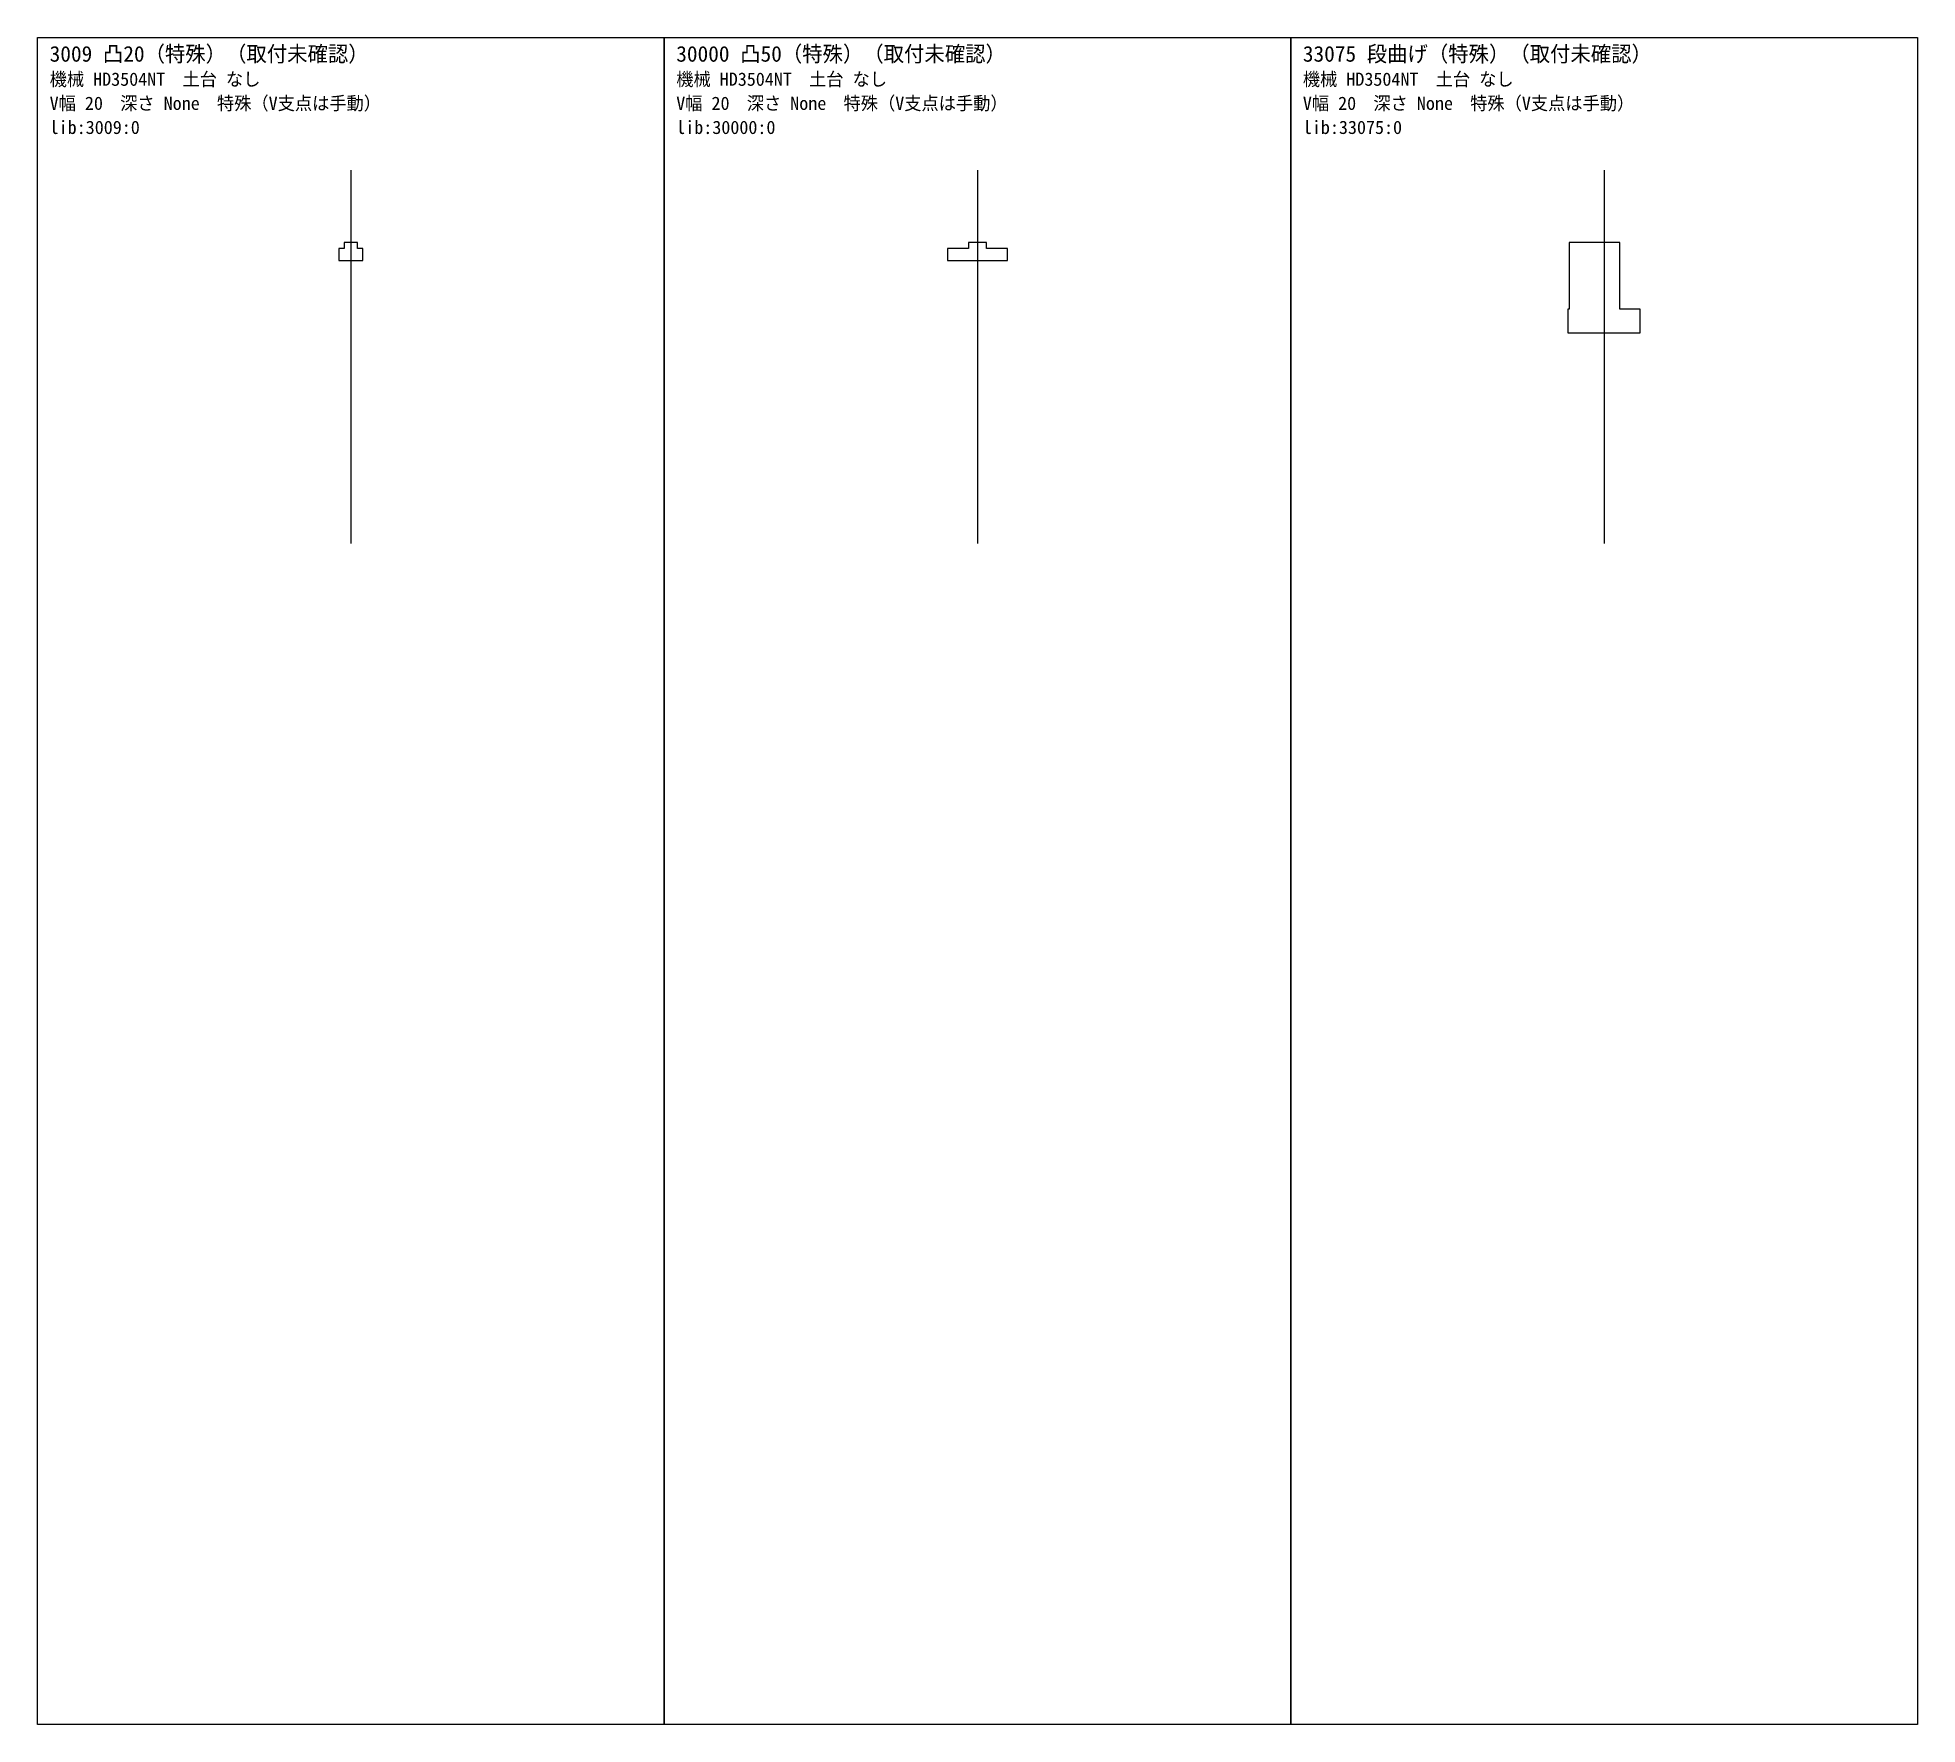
# Model space of a CAD drawing. Extents: x -260 to 3900, y -7630 to 506.
# Drawn here: x -260 to 1300, y -7630 to -6230 of the extents above; entities that cross this region are included whole.
import ezdxf

# ---------------------------------------------------------------- set-up
doc = ezdxf.new("R2010")
doc.units = 0
for name, color, linetype in [('CENTER', 5, 'Continuous'), ('DIE', 4, 'Continuous'), ('FRAME_NOBASE', 1, 'Continuous'), ('TEXT', 7, 'Continuous')]:
    doc.layers.add(name, color=color, linetype=linetype)

msp = doc.modelspace()

# ---------------------------------------------------------------- texts
at = {"layer": 'TEXT'}
for s, height, p in [('3009 凸20（特殊）（取付未確認）', 13, (-250, -6250)), ('30000 凸50（特殊）（取付未確認）', 13, (270, -6250)), ('33075 段曲げ（特殊）（取付未確認）', 13, (790, -6250)), ('機械 HD3504NT\u3000土台 なし', 11, (-250, -6270)), ('機械 HD3504NT\u3000土台 なし', 11, (270, -6270)), ('機械 HD3504NT\u3000土台 なし', 11, (790, -6270)), ('V幅 20\u3000深さ None\u3000特殊（V支点は手動）', 11, (-250, -6290)), ('V幅 20\u3000深さ None\u3000特殊（V支点は手動）', 11, (270, -6290)), ('V幅 20\u3000深さ None\u3000特殊（V支点は手動）', 11, (790, -6290)), ('lib:3009:0', 11, (-250, -6310)), ('lib:30000:0', 11, (270, -6310)), ('lib:33075:0', 11, (790, -6310))]:
    msp.add_text(s, height=height, dxfattribs=at).set_placement(p)

# ---------------------------------------------------------------- linework, layer by layer
at = {"layer": 'CENTER'}
for p, q in [((0, -6340), (0, -6650)), ((520, -6340), (520, -6650)), ((1040, -6340), (1040, -6650))]:
    msp.add_line(p, q, dxfattribs=at)
at = {"layer": 'DIE'}
for points in [[(-10, -6415), (10, -6415), (10, -6405), (5.5, -6405), (5.5, -6400), (-5.5, -6400), (-5.5, -6405), (-10, -6405)], [(495, -6415), (545, -6415), (545, -6405), (527.5, -6405), (527.5, -6400), (512.5, -6400), (512.5, -6405), (495, -6405)], [(1010, -6475), (1070, -6475), (1070, -6455.5), (1053, -6455.5), (1053, -6400), (1011, -6400), (1011, -6455.5), (1010, -6455.5)]]:
    msp.add_lwpolyline(points, close=True, dxfattribs=at)
at = {"layer": 'FRAME_NOBASE'}
for points in [[(-260, -6230), (260, -6230), (260, -7630), (-260, -7630)], [(260, -6230), (780, -6230), (780, -7630), (260, -7630)], [(780, -6230), (1300, -6230), (1300, -7630), (780, -7630)]]:
    msp.add_lwpolyline(points, close=True, dxfattribs=at)

msp.set_redraw_order([(e.dxf.handle, doc.entitydb.next_handle()) for e in msp.query("TEXT MTEXT ATTDEF DIMENSION ARC_DIMENSION")])  # texts and dimensions are drawn at this point

doc.saveas('drawing.dxf')
